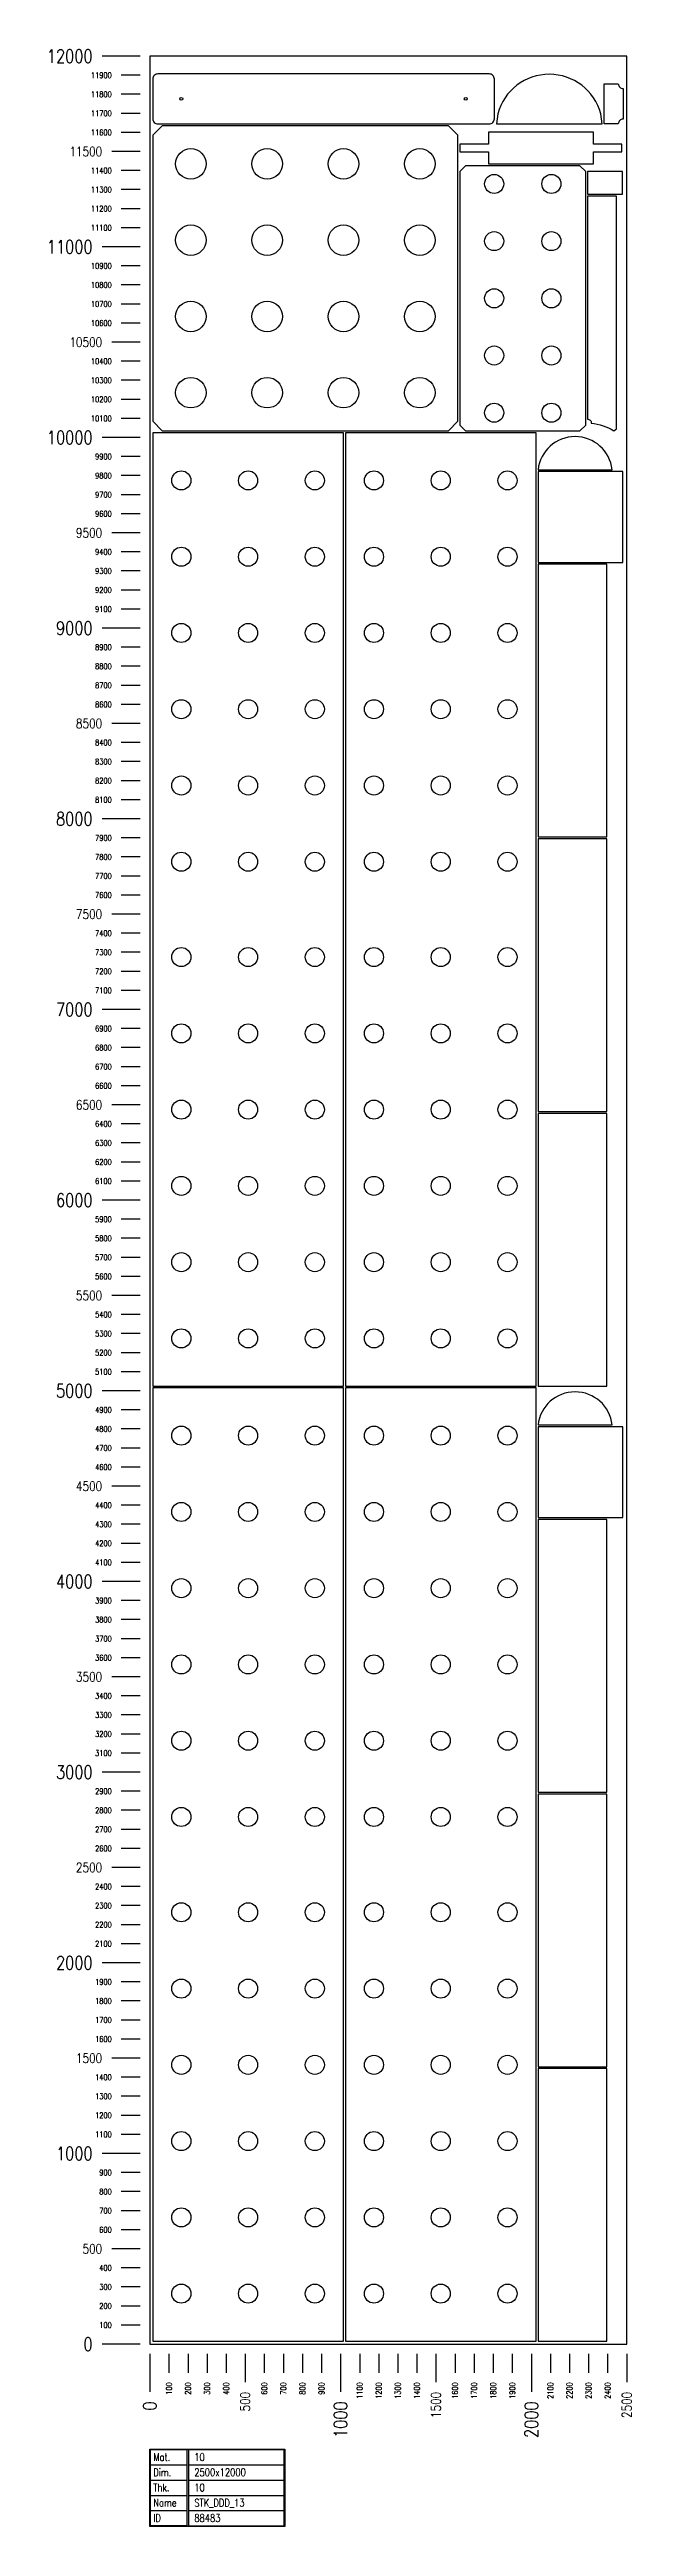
# Model space of a CAD drawing. Header units: millimetres. Extents: x 28039 to 145264, y 9873 to 40131.
# Drawn here: x 119113 to 122164, y 27140 to 40131 of the extents above; entities that cross this region are included whole.
import ezdxf
from ezdxf.enums import TextEntityAlignment as Align

# ---------------------------------------------------------------- set-up
doc = ezdxf.new("R2010")
doc.units = ezdxf.units.MM
doc.layers.add('TEXT', color=7, linetype='Continuous')
doc.styles.add('EasyCutStyle', font='romans.shx', dxfattribs={"width": 0.8})

# ---------------------------------------------------------------- blocks, each defined once
blk = doc.blocks.new('LogoSheet_88483')
at = {"color": 1}
for p, q in [((-50, 12000), (-250, 12000)), ((-50, 11000), (-250, 11000)), ((-50, 10000), (-250, 10000)), ((-50, 9000), (-250, 9000)), ((-50, 8000), (-250, 8000)), ((-50, 7000), (-250, 7000)), ((-50, 6000), (-250, 6000)), ((-50, 5000), (-250, 5000)), ((-50, 4000), (-250, 4000)), ((-50, 3000), (-250, 3000)), ((-50, 2000), (-250, 2000)), ((-50, 1000), (-250, 1000)), ((-50, 0), (-250, 0)), ((0, -50), (0, -250)), ((1000, -50), (1000, -250)), ((2000, -50), (2000, -250)), ((203, -553), (705, -553)), ((203, -633), (705, -633)), ((203, -713), (705, -713)), ((203, -793), (705, -793)), ((203, -873), (705, -873))]:
    blk.add_line(p, q, dxfattribs=at)
at = {"color": 2}
for p, q in [((-50, 11900), (-150, 11900)), ((-50, 11800), (-150, 11800)), ((-50, 11700), (-150, 11700)), ((-50, 11600), (-150, 11600)), ((-50, 11400), (-150, 11400)), ((-50, 11300), (-150, 11300)), ((-50, 11200), (-150, 11200)), ((-50, 11100), (-150, 11100)), ((-50, 10900), (-150, 10900)), ((-50, 10800), (-150, 10800)), ((-50, 10700), (-150, 10700)), ((-50, 10600), (-150, 10600)), ((-50, 10400), (-150, 10400)), ((-50, 10300), (-150, 10300)), ((-50, 10200), (-150, 10200)), ((-50, 10100), (-150, 10100)), ((-50, 9900), (-150, 9900)), ((-50, 9800), (-150, 9800)), ((-50, 9700), (-150, 9700)), ((-50, 9600), (-150, 9600)), ((-50, 9400), (-150, 9400)), ((-50, 9300), (-150, 9300)), ((-50, 9200), (-150, 9200)), ((-50, 9100), (-150, 9100)), ((-50, 8900), (-150, 8900)), ((-50, 8800), (-150, 8800)), ((-50, 8700), (-150, 8700)), ((-50, 8600), (-150, 8600)), ((-50, 8400), (-150, 8400)), ((-50, 8300), (-150, 8300)), ((-50, 8200), (-150, 8200)), ((-50, 8100), (-150, 8100)), ((-50, 7900), (-150, 7900)), ((-50, 7800), (-150, 7800)), ((-50, 7700), (-150, 7700)), ((-50, 7600), (-150, 7600)), ((-50, 7400), (-150, 7400)), ((-50, 7300), (-150, 7300)), ((-50, 7200), (-150, 7200)), ((-50, 7100), (-150, 7100)), ((-50, 6900), (-150, 6900)), ((-50, 6800), (-150, 6800)), ((-50, 6700), (-150, 6700)), ((-50, 6600), (-150, 6600)), ((-50, 6400), (-150, 6400)), ((-50, 6300), (-150, 6300)), ((-50, 6200), (-150, 6200)), ((-50, 6100), (-150, 6100)), ((-50, 5900), (-150, 5900)), ((-50, 5800), (-150, 5800)), ((-50, 5700), (-150, 5700)), ((-50, 5600), (-150, 5600)), ((-50, 5400), (-150, 5400)), ((-50, 5300), (-150, 5300)), ((-50, 5200), (-150, 5200)), ((-50, 5100), (-150, 5100)), ((-50, 4900), (-150, 4900)), ((-50, 4800), (-150, 4800)), ((-50, 4700), (-150, 4700)), ((-50, 4600), (-150, 4600)), ((-50, 4400), (-150, 4400)), ((-50, 4300), (-150, 4300)), ((-50, 4200), (-150, 4200)), ((-50, 4100), (-150, 4100)), ((-50, 3900), (-150, 3900)), ((-50, 3800), (-150, 3800)), ((-50, 3700), (-150, 3700)), ((-50, 3600), (-150, 3600)), ((-50, 3400), (-150, 3400)), ((-50, 3300), (-150, 3300)), ((-50, 3200), (-150, 3200)), ((-50, 3100), (-150, 3100)), ((-50, 2900), (-150, 2900)), ((-50, 2800), (-150, 2800)), ((-50, 2700), (-150, 2700)), ((-50, 2600), (-150, 2600)), ((-50, 2400), (-150, 2400)), ((-50, 2300), (-150, 2300)), ((-50, 2200), (-150, 2200)), ((-50, 2100), (-150, 2100)), ((-50, 1900), (-150, 1900)), ((-50, 1800), (-150, 1800)), ((-50, 1700), (-150, 1700)), ((-50, 1600), (-150, 1600)), ((-50, 1400), (-150, 1400)), ((-50, 1300), (-150, 1300)), ((-50, 1200), (-150, 1200)), ((-50, 1100), (-150, 1100)), ((-50, 900), (-150, 900)), ((-50, 800), (-150, 800)), ((-50, 700), (-150, 700)), ((-50, 600), (-150, 600)), ((-50, 400), (-150, 400)), ((-50, 300), (-150, 300)), ((-50, 200), (-150, 200)), ((-50, 100), (-150, 100)), ((100, -50), (100, -150)), ((200, -50), (200, -150)), ((300, -50), (300, -150)), ((400, -50), (400, -150)), ((600, -50), (600, -150)), ((700, -50), (700, -150)), ((800, -50), (800, -150)), ((900, -50), (900, -150)), ((1100, -50), (1100, -150)), ((1200, -50), (1200, -150)), ((1300, -50), (1300, -150)), ((1400, -50), (1400, -150)), ((1600, -50), (1600, -150)), ((1700, -50), (1700, -150)), ((1800, -50), (1800, -150)), ((1900, -50), (1900, -150)), ((2100, -50), (2100, -150)), ((2200, -50), (2200, -150)), ((2300, -50), (2300, -150)), ((2400, -50), (2400, -150))]:
    blk.add_line(p, q, dxfattribs=at)
at = {"color": 7}
for p, q in [((-50, 11500), (-200, 11500)), ((-50, 10500), (-200, 10500)), ((-50, 9500), (-200, 9500)), ((-50, 8500), (-200, 8500)), ((-50, 7500), (-200, 7500)), ((-50, 6500), (-200, 6500)), ((-50, 5500), (-200, 5500)), ((-50, 4500), (-200, 4500)), ((-50, 3500), (-200, 3500)), ((-50, 2500), (-200, 2500)), ((-50, 1500), (-200, 1500)), ((-50, 500), (-200, 500)), ((500, -50), (500, -200)), ((1500, -50), (1500, -200)), ((2500, -50), (2500, -200))]:
    blk.add_line(p, q, dxfattribs=at)
at = {"color": 5}
for p, q in [((3, -553), (193, -553)), ((3, -633), (193, -633)), ((3, -713), (193, -713)), ((3, -793), (193, -793)), ((3, -873), (193, -873))]:
    blk.add_line(p, q, dxfattribs=at)
blk.add_line((193, -633), (193, -953))
blk.add_lwpolyline([(0, -550), (708, -550), (708, -956), (0, -956)], close=True)
blk.add_lwpolyline([(3, -553), (193, -553), (193, -953), (3, -953)], close=True, dxfattribs=at)
at = {"color": 1}
blk.add_lwpolyline([(705, -553), (203, -553), (203, -953), (705, -953)], close=True, dxfattribs=at)
at = {"color": 7, "style": 'EasyCutStyle', "width": 0.8}
for s, height, p in [('12000', 70, (-300, 12000)), ('11900', 30, (-200, 11900)), ('11800', 30, (-200, 11800)), ('11700', 30, (-200, 11700)), ('11600', 30, (-200, 11600)), ('11500', 50, (-250, 11500)), ('11400', 30, (-200, 11400)), ('11300', 30, (-200, 11300)), ('11200', 30, (-200, 11200)), ('11100', 30, (-200, 11100)), ('11000', 70, (-300, 11000)), ('10900', 30, (-200, 10900)), ('10800', 30, (-200, 10800)), ('10700', 30, (-200, 10700)), ('10500', 50, (-250, 10500)), ('10600', 30, (-200, 10600)), ('10400', 30, (-200, 10400)), ('10300', 30, (-200, 10300)), ('10200', 30, (-200, 10200)), ('10000', 70, (-300, 10000)), ('10100', 30, (-200, 10100)), ('9900', 30, (-200, 9900)), ('9800', 30, (-200, 9800)), ('9700', 30, (-200, 9700)), ('9600', 30, (-200, 9600)), ('9500', 50, (-250, 9500)), ('9400', 30, (-200, 9400)), ('9300', 30, (-200, 9300)), ('9200', 30, (-200, 9200)), ('9100', 30, (-200, 9100)), ('9000', 70, (-300, 9000)), ('8900', 30, (-200, 8900)), ('8800', 30, (-200, 8800)), ('8700', 30, (-200, 8700)), ('8600', 30, (-200, 8600)), ('8500', 50, (-250, 8500)), ('8400', 30, (-200, 8400)), ('8300', 30, (-200, 8300)), ('8200', 30, (-200, 8200)), ('8100', 30, (-200, 8100)), ('8000', 70, (-300, 8000)), ('7900', 30, (-200, 7900)), ('7800', 30, (-200, 7800)), ('7700', 30, (-200, 7700)), ('7600', 30, (-200, 7600)), ('7500', 50, (-250, 7500)), ('7400', 30, (-200, 7400)), ('7300', 30, (-200, 7300)), ('7200', 30, (-200, 7200)), ('7000', 70, (-300, 7000)), ('7100', 30, (-200, 7100)), ('6900', 30, (-200, 6900)), ('6800', 30, (-200, 6800)), ('6700', 30, (-200, 6700)), ('6500', 50, (-250, 6500)), ('6600', 30, (-200, 6600)), ('6400', 30, (-200, 6400)), ('6300', 30, (-200, 6300)), ('6200', 30, (-200, 6200)), ('6100', 30, (-200, 6100)), ('6000', 70, (-300, 6000)), ('5900', 30, (-200, 5900)), ('5800', 30, (-200, 5800)), ('5700', 30, (-200, 5700)), ('5600', 30, (-200, 5600)), ('5500', 50, (-250, 5500)), ('5400', 30, (-200, 5400)), ('5300', 30, (-200, 5300)), ('5200', 30, (-200, 5200)), ('5100', 30, (-200, 5100)), ('5000', 70, (-300, 5000)), ('4900', 30, (-200, 4900)), ('4800', 30, (-200, 4800)), ('4700', 30, (-200, 4700)), ('4600', 30, (-200, 4600)), ('4500', 50, (-250, 4500)), ('4400', 30, (-200, 4400)), ('4300', 30, (-200, 4300)), ('4200', 30, (-200, 4200)), ('4000', 70, (-300, 4000)), ('4100', 30, (-200, 4100)), ('3900', 30, (-200, 3900)), ('3800', 30, (-200, 3800)), ('3700', 30, (-200, 3700)), ('3500', 50, (-250, 3500)), ('3600', 30, (-200, 3600)), ('3400', 30, (-200, 3400)), ('3300', 30, (-200, 3300)), ('3200', 30, (-200, 3200)), ('3000', 70, (-300, 3000)), ('3100', 30, (-200, 3100)), ('2900', 30, (-200, 2900)), ('2800', 30, (-200, 2800)), ('2700', 30, (-200, 2700)), ('2600', 30, (-200, 2600)), ('2500', 50, (-250, 2500)), ('2400', 30, (-200, 2400)), ('2300', 30, (-200, 2300)), ('2200', 30, (-200, 2200)), ('2100', 30, (-200, 2100)), ('2000', 70, (-300, 2000)), ('1900', 30, (-200, 1900)), ('1800', 30, (-200, 1800)), ('1700', 30, (-200, 1700)), ('1600', 30, (-200, 1600)), ('1500', 50, (-250, 1500)), ('1400', 30, (-200, 1400)), ('1300', 30, (-200, 1300)), ('1200', 30, (-200, 1200)), ('1100', 30, (-200, 1100)), ('1000', 70, (-300, 1000)), ('900', 30, (-200, 900)), ('800', 30, (-200, 800)), ('700', 30, (-200, 700)), ('500', 50, (-250, 500)), ('600', 30, (-200, 600)), ('400', 30, (-200, 400)), ('300', 30, (-200, 300)), ('200', 30, (-200, 200)), ('0', 70, (-300, 0)), ('100', 30, (-200, 100))]:
    blk.add_text(s, height=height, dxfattribs=at).set_placement(p, align=Align.MIDDLE_RIGHT)
for s, height, p in [('100', 30, (100, -200)), ('200', 30, (200, -200)), ('300', 30, (300, -200)), ('400', 30, (400, -200)), ('500', 50, (500, -250)), ('600', 30, (600, -200)), ('700', 30, (700, -200)), ('800', 30, (800, -200)), ('900', 30, (900, -200)), ('1100', 30, (1100, -200)), ('1200', 30, (1200, -200)), ('1300', 30, (1300, -200)), ('1400', 30, (1400, -200)), ('1500', 50, (1500, -250)), ('1600', 30, (1600, -200)), ('1700', 30, (1700, -200)), ('1800', 30, (1800, -200)), ('1900', 30, (1900, -200)), ('2100', 30, (2100, -200)), ('2200', 30, (2200, -200)), ('2300', 30, (2300, -200)), ('2400', 30, (2400, -200)), ('2500', 50, (2500, -250)), ('0', 70, (0, -300)), ('1000', 70, (1000, -300)), ('2000', 70, (2000, -300))]:
    blk.add_text(s, height=height, rotation=90, dxfattribs=at).set_placement(p, align=Align.MIDDLE_RIGHT)
at = {"style": 'EasyCutStyle', "width": 0.8}
for tag, p in [('MATERIAL_SHEET', (233, -612)), ('THICKNESS_SHEET', (233, -772)), ('DIMENSION_SHEET', (233, -692)), ('NAME_SHEET', (233, -852)), ('ID_SHEET', (233, -932))]:
    blk.add_attdef(tag, p, '', height=40, dxfattribs=at)
at = {"layer": 'TEXT', "color": 251, "style": 'EasyCutStyle', "width": 0.8}
for s, p in [('Mat.', (18, -612)), ('Thk.', (18, -772)), ('Dim.', (18, -692)), ('Name', (18, -852)), ('ID', (18, -932))]:
    blk.add_text(s, height=40, dxfattribs=at).set_placement(p)

msp = doc.modelspace()

# ---------------------------------------------------------------- linework, layer by layer
at = {"color": 34, "true_color": 0x945a17}
msp.add_lwpolyline([(119639, 28096), (122139, 28096), (122139, 40096), (119639, 40096)], close=True, dxfattribs=at)
at = {"color": 2, "elevation": 0}
for points in [[(119654, 39768, 0.414214), (119681, 39741), (121418, 39741, 0.414214), (121445, 39768), (121445, 39976, 0.414214), (121418, 40003), (119681, 40003, 0.414214), (119654, 39976)], [(121456, 39741), (122010, 39741), (122003, 39794, 0.767118), (121463, 39794)], [(121953, 38171, -0.113956), (122072, 38131), (122086, 38141), (122086, 39362), (121933, 39362), (121933, 38193, -0.434245)], [(121674, 37927), (122063, 37927, 0.893344)], [(121674, 32917), (122063, 32917, 0.893344)]]:
    msp.add_lwpolyline(points, format="xyb", close=True, dxfattribs=at)
at = {"color": 1, "elevation": 0}
msp.add_lwpolyline([(122095, 39741), (122020, 39741), (122020, 39951), (122095, 39951, 0.414214), (122120, 39926), (122120, 39766, 0.414214)], format="xyb", close=True, dxfattribs=at)
at = {"color": 2}
for points in [[(121204, 38131), (121254, 38181), (121254, 39681), (121204, 39731), (119704, 39731), (119654, 39681), (119654, 38181), (119704, 38131)], [(121264, 39594), (121414, 39594), (121414, 39531), (121964, 39531), (121964, 39594), (122114, 39594), (122114, 39634), (121964, 39634), (121964, 39697), (121414, 39697), (121414, 39634), (121264, 39634)], [(121894, 38131), (121924, 38161), (121924, 39491), (121894, 39521), (121294, 39521), (121264, 39491), (121264, 38161), (121294, 38131)], [(121934, 39372), (122117, 39372), (122117, 39492), (121934, 39492)], [(120654, 33121), (120654, 38121), (119654, 38121), (119654, 33121)], [(121664, 33121), (121664, 38121), (120664, 38121), (120664, 33121)], [(122119, 37441), (122119, 37917), (121674, 37917), (121674, 37441)], [(122034, 36001), (122034, 37431), (121674, 37431), (121674, 36001)], [(122034, 34561), (122034, 35991), (121674, 35991), (121674, 34561)], [(122034, 33121), (122034, 34551), (121674, 34551), (121674, 33121)], [(120654, 28111), (120654, 33111), (119654, 33111), (119654, 28111)], [(121664, 28111), (121664, 33111), (120664, 33111), (120664, 28111)], [(122119, 32431), (122119, 32907), (121674, 32907), (121674, 32431)], [(122034, 30991), (122034, 32421), (121674, 32421), (121674, 30991)], [(122034, 29551), (122034, 30981), (121674, 30981), (121674, 29551)], [(122034, 28111), (122034, 29541), (121674, 29541), (121674, 28111)]]:
    msp.add_lwpolyline(points, close=True, dxfattribs=at)
at = {"color": 4}
for centre, radius in [((119804, 39872, 0), 7.5), ((121295, 39872, 0), 7.5), ((119854, 39531), 80), ((120254, 39531), 80), ((120654, 39531), 80), ((121054, 39531), 80), ((121444, 39426), 50), ((121744, 39426), 50), ((119854, 39131), 80), ((120254, 39131), 80), ((120654, 39131), 80), ((121054, 39131), 80), ((121444, 39126), 50), ((121744, 39126), 50), ((121444, 38826), 50), ((121744, 38826), 50), ((119854, 38731), 80), ((120254, 38731), 80), ((120654, 38731), 80), ((121054, 38731), 80), ((121444, 38526), 50), ((121744, 38526), 50), ((119854, 38331), 80), ((120254, 38331), 80), ((120654, 38331), 80), ((121054, 38331), 80), ((121444, 38226), 50), ((121744, 38226), 50), ((119804, 37871), 50), ((120154, 37871), 50), ((120504, 37871), 50), ((120814, 37871), 50), ((121164, 37871), 50), ((121514, 37871), 50), ((119804, 37471), 50), ((120154, 37471), 50), ((120504, 37471), 50), ((120814, 37471), 50), ((121164, 37471), 50), ((121514, 37471), 50), ((119804, 37071), 50), ((120154, 37071), 50), ((120504, 37071), 50), ((120814, 37071), 50), ((121164, 37071), 50), ((121514, 37071), 50), ((119804, 36671), 50), ((120154, 36671), 50), ((120504, 36671), 50), ((120814, 36671), 50), ((121164, 36671), 50), ((121514, 36671), 50), ((119804, 36271), 50), ((120154, 36271), 50), ((120504, 36271), 50), ((120814, 36271), 50), ((121164, 36271), 50), ((121514, 36271), 50), ((119804, 35871), 50), ((120154, 35871), 50), ((120504, 35871), 50), ((120814, 35871), 50), ((121164, 35871), 50), ((121514, 35871), 50), ((119804, 35371), 50), ((120154, 35371), 50), ((120504, 35371), 50), ((120814, 35371), 50), ((121164, 35371), 50), ((121514, 35371), 50), ((119804, 34971), 50), ((120154, 34971), 50), ((120504, 34971), 50), ((120814, 34971), 50), ((121164, 34971), 50), ((121514, 34971), 50), ((119804, 34571), 50), ((120154, 34571), 50), ((120504, 34571), 50), ((120814, 34571), 50), ((121164, 34571), 50), ((121514, 34571), 50), ((119804, 34171), 50), ((120154, 34171), 50), ((120504, 34171), 50), ((120814, 34171), 50), ((121164, 34171), 50), ((121514, 34171), 50), ((119804, 33771), 50), ((120154, 33771), 50), ((120504, 33771), 50), ((120814, 33771), 50), ((121164, 33771), 50), ((121514, 33771), 50), ((119804, 33371), 50), ((120154, 33371), 50), ((120504, 33371), 50), ((120814, 33371), 50), ((121164, 33371), 50), ((121514, 33371), 50), ((119804, 32861), 50), ((120154, 32861), 50), ((120504, 32861), 50), ((120814, 32861), 50), ((121164, 32861), 50), ((121514, 32861), 50), ((119804, 32461), 50), ((120154, 32461), 50), ((120504, 32461), 50), ((120814, 32461), 50), ((121164, 32461), 50), ((121514, 32461), 50), ((119804, 32061), 50), ((120154, 32061), 50), ((120504, 32061), 50), ((120814, 32061), 50), ((121164, 32061), 50), ((121514, 32061), 50), ((119804, 31661), 50), ((120154, 31661), 50), ((120504, 31661), 50), ((120814, 31661), 50), ((121164, 31661), 50), ((121514, 31661), 50), ((119804, 31261), 50), ((120154, 31261), 50), ((120504, 31261), 50), ((120814, 31261), 50), ((121164, 31261), 50), ((121514, 31261), 50), ((119804, 30861), 50), ((120154, 30861), 50), ((120504, 30861), 50), ((120814, 30861), 50), ((121164, 30861), 50), ((121514, 30861), 50), ((119804, 30361), 50), ((120154, 30361), 50), ((120504, 30361), 50), ((120814, 30361), 50), ((121164, 30361), 50), ((121514, 30361), 50), ((119804, 29961), 50), ((120154, 29961), 50), ((120504, 29961), 50), ((120814, 29961), 50), ((121164, 29961), 50), ((121514, 29961), 50), ((119804, 29561), 50), ((120154, 29561), 50), ((120504, 29561), 50), ((120814, 29561), 50), ((121164, 29561), 50), ((121514, 29561), 50), ((119804, 29161), 50), ((120154, 29161), 50), ((120504, 29161), 50), ((120814, 29161), 50), ((121164, 29161), 50), ((121514, 29161), 50), ((119804, 28761), 50), ((120154, 28761), 50), ((120504, 28761), 50), ((120814, 28761), 50), ((121164, 28761), 50), ((121514, 28761), 50), ((119804, 28361), 50), ((120154, 28361), 50), ((120504, 28361), 50), ((120814, 28361), 50), ((121164, 28361), 50), ((121514, 28361), 50)]:
    msp.add_circle(centre, radius, dxfattribs=at)

# ---------------------------------------------------------------- block references
msp.add_blockref('LogoSheet_88483', (119639, 28096)).add_auto_attribs({'DIMENSION_SHEET': '2500x12000', 'THICKNESS_SHEET': '10', 'NAME_SHEET': 'STK_DDD_13', 'ID_SHEET': '88483', 'MATERIAL_SHEET': '10'})

doc.saveas('drawing.dxf')
